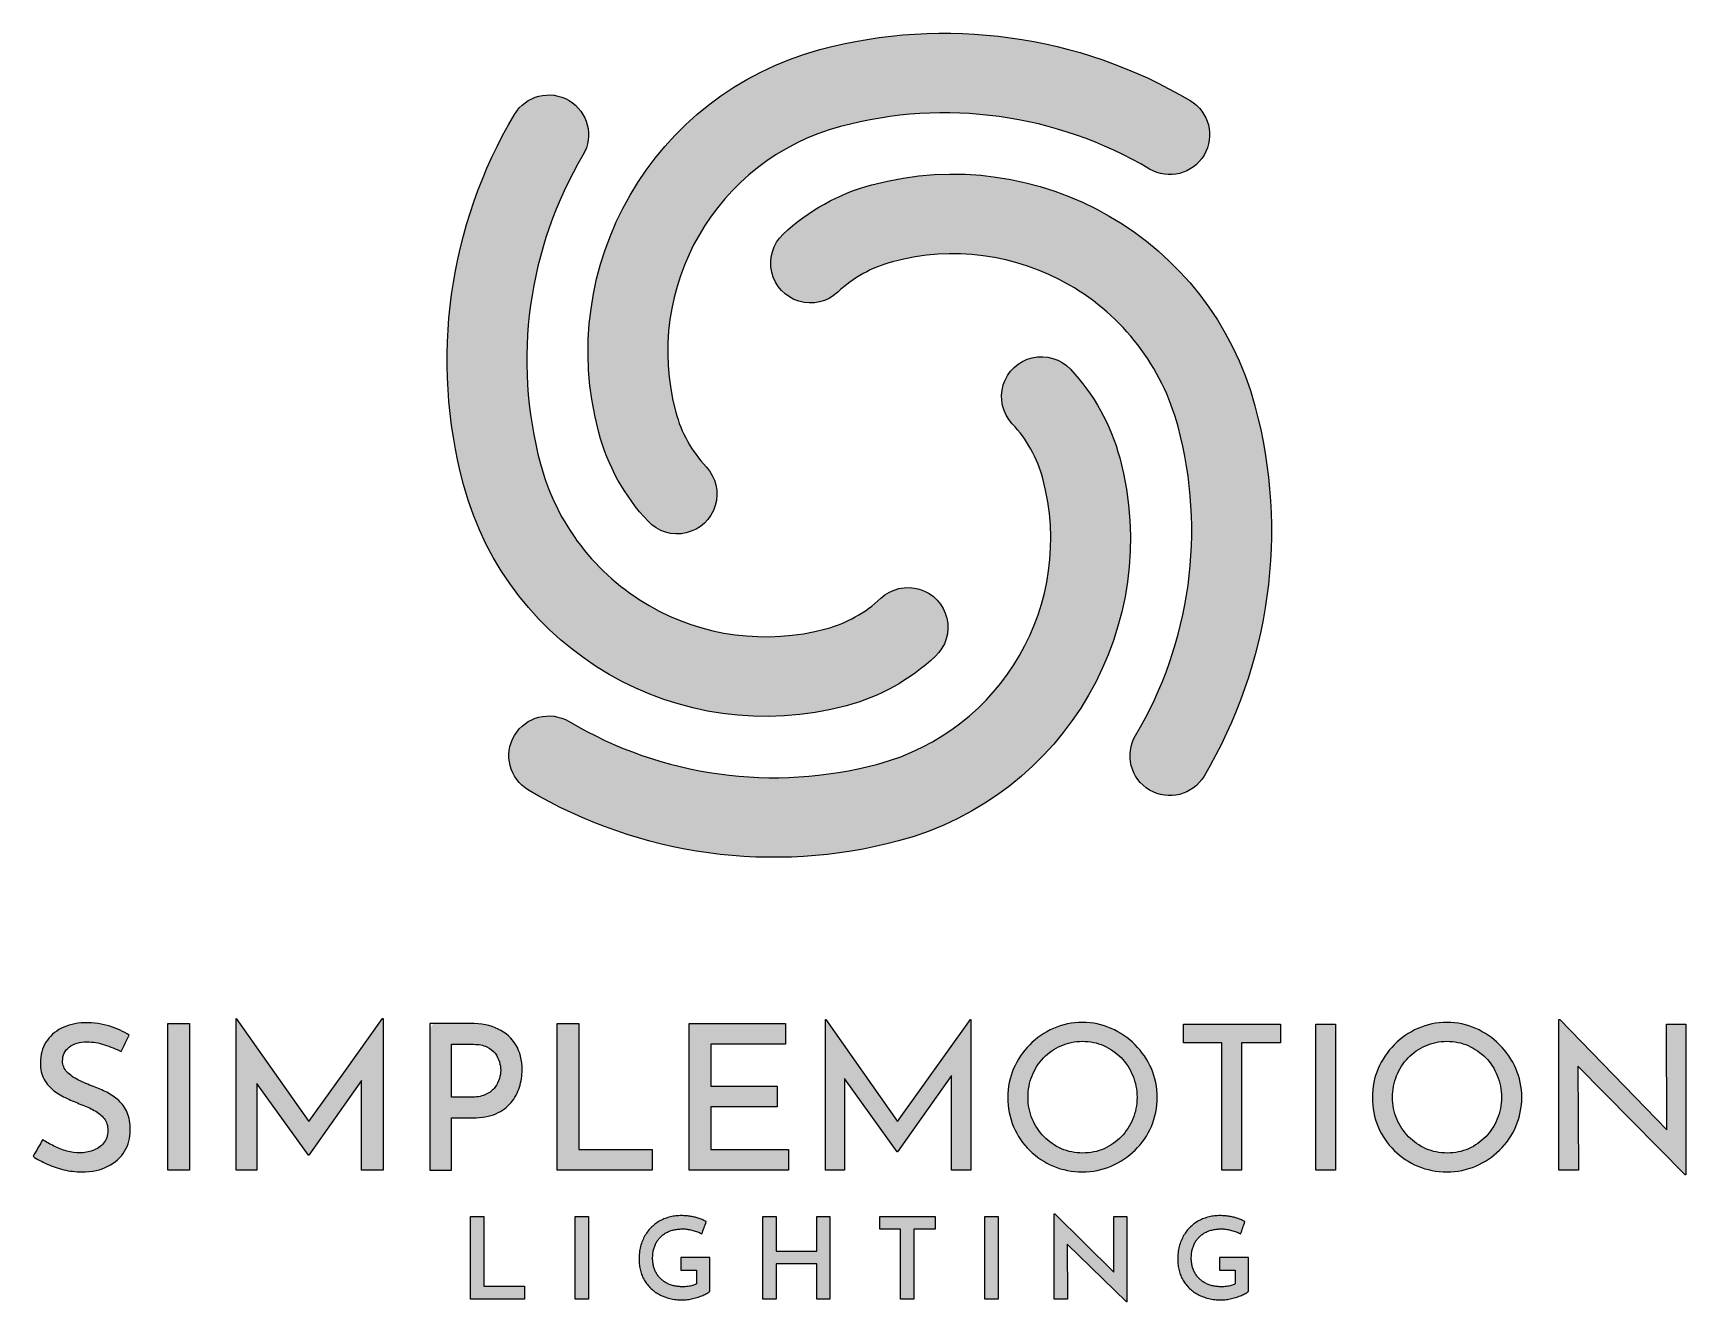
# Model space of a CAD drawing. Extents: x 19 to 206, y 19 to 162.
import ezdxf

# ---------------------------------------------------------------- set-up
doc = ezdxf.new("R2010")
doc.units = 0
doc.layers.add('fill-base', color=250, linetype='CONTINUOUS')
doc.layers.add('logo-outline', color=7, linetype='CONTINUOUS')
doc.layers.add('fill-hero', color=7, linetype='CONTINUOUS', true_color=0x999999)

msp = doc.modelspace()

# ---------------------------------------------------------------- hatches: boundary and pattern name
at = {"layer": 'fill-base', "linetype": 'Continuous'}
h = msp.add_hatch(color=256, dxfattribs=at)
h.dxf.hatch_style = 1
edge = h.paths.add_edge_path()
edge.add_arc((105.5554475921821, 123.2268573076362), 23.59218832498521, 194.9999999999996, 223.1730355562345, ccw=False)
edge.add_arc((116.949599593071, 126.279911134712), 35.38828248747749, 105.00000000000011, 195.0000000000001, ccw=False)
edge.add_arc((121.8895444547625, 107.8437859242905), 54.47476377688475, 59.33331208667232, 105, ccw=False)
edge.add_arc((147.3759075015805, 150.8246180505037), 4.505707035577944, -120.66668791332722, 59.33331208667238, ccw=False)
edge.add_arc((121.8895444547625, 107.8437859242905), 45.46334970572889, 59.33331208667227, 104.9999999999999)
edge.add_arc((116.949599593071, 126.279911134712), 26.37686841632172, 105, 194.9999999999999)
edge.add_arc((105.5554475921819, 123.2268573076363), 14.58077425382939, 195.0000000000001, 223.173035556235)
edge.add_arc((91.63585415667278, 110.1678111479421), 4.50570703557793, -136.82696444376552, 43.17303555623562, ccw=False)
h = msp.add_hatch(color=256, dxfattribs=at)
h.dxf.hatch_style = 1
edge = h.paths.add_edge_path()
edge.add_arc((119.7781467587131, 122.373166893659), 23.59218832498518, 105.00000000000031, 133.1730355562353, ccw=False)
edge.add_arc((122.8312005857887, 110.9790148927698), 35.38828248747757, 14.999999999999886, 104.99999999999989, ccw=False)
edge.add_arc((104.3950753753673, 106.0390700310784), 54.47476377688461, -30.666687913327678, 15, ccw=False)
edge.add_arc((147.3759075015805, 80.55270698426037), 4.505707035577895, 149.3333120866723, 329.333312086672, ccw=False)
edge.add_arc((104.3950753753674, 106.0390700310784), 45.46334970572882, 329.3333120866723, 375)
edge.add_arc((122.8312005857887, 110.9790148927698), 26.37686841632177, 15.0000000000001, 105.0000000000001)
edge.add_arc((119.7781467587128, 122.3731668936591), 14.58077425382918, 104.9999999999997, 133.1730355562347)
edge.add_arc((106.7191005990188, 136.2927603291681), 4.505707035577869, 133.1730355562345, 313.17303555623585, ccw=False)
h = msp.add_hatch(color=256, dxfattribs=at)
h.dxf.hatch_style = 1
edge = h.paths.add_edge_path()
edge.add_arc((118.9244563447358, 108.150467727128), 23.59218832498501, 14.999999999999886, 43.17303555623488, ccw=False)
edge.add_arc((107.5303043438466, 105.0974139000523), 35.38828248747752, -75.00000000000023, 14.999999999999886, ccw=False)
edge.add_arc((102.590359482155, 123.5335391104736), 54.47476377688458, 239.33331208667238, 285.00000000000006, ccw=False)
edge.add_arc((77.1039964353371, 80.55270698426047), 4.505707035577944, 59.33331208667278, 239.33331208667238, ccw=False)
edge.add_arc((102.5903594821552, 123.5335391104736), 45.46334970572881, 239.3333120866722, 284.9999999999999)
edge.add_arc((107.5303043438466, 105.0974139000523), 26.37686841632175, 284.9999999999999, 374.9999999999998)
edge.add_arc((118.9244563447358, 108.150467727128), 14.58077425382928, 14.99999999999978, 43.17303555623477)
edge.add_arc((132.8440497802449, 121.2095138868221), 4.505707035577879, 43.17303555623448, 223.1730355562354, ccw=False)
h = msp.add_hatch(color=256, dxfattribs=at)
h.dxf.hatch_style = 1
h.paths.add_polyline_path([(53.918308, 44.667491), (58.31030800000001, 50.809616), (58.356058, 50.809616), (58.356058, 33.653366), (55.93130800000003, 33.653366), (55.93130800000003, 43.81162999999999), (49.96130800000002, 35.368616), (49.91555800000001, 35.368616), (44.08281200000003, 43.46693499999999), (44.08280799999999, 33.653366), (41.72555800000001, 33.653366), (41.72555800000001, 50.809616), (41.74880800000004, 50.809616), (49.97468200000002, 39.1524)])
h = msp.add_hatch(color=256, dxfattribs=at)
h.dxf.hatch_style = 1
edge = h.paths.add_edge_path()
edge.add_spline(control_points=[(24.88955800000002, 48.178616), (24.03530800000004, 48.178616), (23.35730800000004, 47.98436599999999), (22.85405800000002, 47.595116), (22.35080800000001, 47.20586599999999), (22.09955800000001, 46.676366), (22.09955800000001, 46.005116), (22.09955800000001, 45.53186599999999), (22.26680800000002, 45.120116), (22.60280800000002, 44.76986599999999), (22.93805800000002, 44.41886599999999), (23.37230800000001, 44.11361599999999), (23.90630800000001, 43.854866), (24.43955800000002, 43.595366), (25.00430800000002, 43.35161599999999), (25.59905800000002, 43.122866), (26.10230800000004, 42.93986599999999), (26.60105800000001, 42.72236599999999), (27.09755800000004, 42.47111599999999), (27.59330800000002, 42.219866), (28.04330800000001, 41.910866), (28.44680800000002, 41.544866), (28.85105800000001, 41.179616), (29.171308, 40.725116), (29.40755800000004, 40.183616), (29.64380800000002, 39.642116), (29.762308, 38.982866), (29.762308, 38.205116), (29.762308, 37.320116), (29.54480800000004, 36.51986599999999), (29.11055800000002, 35.803616), (28.67555800000001, 35.08661599999999), (28.05005800000002, 34.51811599999999), (27.23480800000004, 34.099616), (26.41880800000002, 33.679616), (25.43105800000003, 33.470366), (24.27230800000002, 33.470366), (23.570308, 33.470366), (22.88855800000004, 33.54986599999999), (22.22480800000004, 33.71036599999999), (21.56180800000002, 33.87086599999999), (20.93630800000001, 34.083866), (20.34905799999999, 34.350866), (19.76180800000002, 34.617116), (19.23155800000002, 34.91111599999999), (18.75905800000002, 35.23136599999999), (19.12505800000001, 35.864116), (19.49105800000002, 36.496866), (19.85705800000003, 37.129616), (20.22305800000002, 36.870116), (20.642308, 36.62261599999999), (21.11555800000004, 36.386366), (21.588058, 36.150116), (22.08005800000002, 35.96336599999999), (22.59080800000002, 35.826116), (23.101558, 35.688866), (23.58605800000002, 35.620616), (24.043558, 35.620616), (24.54680800000001, 35.620616), (25.04255800000002, 35.708366), (25.53005800000001, 35.883866), (26.01755800000002, 36.058616), (26.42180800000001, 36.333866), (26.74280800000001, 36.70736599999999), (27.06305800000001, 37.080866), (27.22355800000001, 37.572866), (27.22355800000001, 38.18336599999999), (27.22355800000001, 38.701616), (27.082558, 39.139616), (26.80055800000001, 39.49886599999999), (26.51855800000004, 39.857366), (26.14430800000001, 40.165616), (25.67930800000004, 40.42436599999999), (25.21355800000002, 40.68386599999999), (24.71480800000001, 40.912616), (24.18080800000002, 41.111366), (23.66255800000004, 41.309366), (23.13605800000004, 41.53061599999999), (22.60280800000002, 41.774366), (22.068808, 42.01811599999999), (21.57305800000002, 42.312116), (21.11630800000002, 42.654866), (20.658808, 42.998366), (20.28830800000001, 43.42436599999999), (20.00705800000001, 43.935866), (19.72505800000004, 44.44661599999999), (19.58405800000002, 45.075866), (19.58405800000002, 45.822866), (19.58405800000002, 46.707116), (19.79330800000004, 47.481116), (20.21255800000002, 48.14486600000001), (20.63180800000002, 48.807866), (21.21530800000004, 49.330616), (21.96230800000003, 49.711616), (22.709308, 50.092616), (23.57105800000004, 50.306366), (24.54680800000001, 50.352116), (25.65980800000001, 50.352116), (26.62805800000006, 50.21486599999999), (27.45230800000001, 49.940366), (28.27580800000002, 49.66586599999999), (29.00780799999999, 49.338116), (29.64830800000004, 48.956366), (29.33555800000004, 48.33111599999999), (29.02280799999998, 47.70586599999999), (28.71005799999999, 47.08061599999998), (28.130308, 47.38586600000001), (27.50555799999999, 47.644616), (26.834308, 47.858366), (26.16305800000002, 48.07211599999999), (25.51505800000002, 48.178616), (24.88955800000002, 48.178616)], knot_values=[0, 0, 0, 0, 1, 1, 1, 2, 2, 2, 3, 3, 3, 4, 4, 4, 5, 5, 5, 6, 6, 6, 7, 7, 7, 8, 8, 8, 9, 9, 9, 10, 10, 10, 11, 11, 11, 12, 12, 12, 13, 13, 13, 14, 14, 14, 15, 15, 15, 16, 16, 16, 17, 17, 17, 18, 18, 18, 19, 19, 19, 20, 20, 20, 21, 21, 21, 22, 22, 22, 23, 23, 23, 24, 24, 24, 25, 25, 25, 26, 26, 26, 27, 27, 27, 28, 28, 28, 29, 29, 29, 30, 30, 30, 31, 31, 31, 32, 32, 32, 33, 33, 33, 34, 34, 34, 35, 35, 35, 36, 36, 36, 37, 37, 37, 37], weights=[1, 1, 1, 1, 1, 1, 1, 1, 1, 1, 1, 1, 1, 1, 1, 1, 1, 1, 1, 1, 1, 1, 1, 1, 1, 1, 1, 1, 1, 1, 1, 1, 1, 1, 1, 1, 1, 1, 1, 1, 1, 1, 1, 1, 1, 1, 1, 1, 1, 1, 1, 1, 1, 1, 1, 1, 1, 1, 1, 1, 1, 1, 1, 1, 1, 1, 1, 1, 1, 1, 1, 1, 1, 1, 1, 1, 1, 1, 1, 1, 1, 1, 1, 1, 1, 1, 1, 1, 1, 1, 1, 1, 1, 1, 1, 1, 1, 1, 1, 1, 1, 1, 1, 1, 1, 1, 1, 1, 1, 1, 1, 1], degree=3, periodic=0)
h = msp.add_hatch(color=256, dxfattribs=at)
h.dxf.hatch_style = 1
h.paths.add_polyline_path([(33.99380800000004, 50.26061599999998), (36.44180800000003, 50.26061599999998), (36.44180800000003, 33.653366), (33.99380800000004, 33.653366)])
h = msp.add_hatch(color=256, dxfattribs=at)
h.dxf.hatch_style = 1
edge = h.paths.add_edge_path()
edge.add_spline(control_points=[(71.38280800000001, 49.631366), (72.259558, 49.211366), (72.93005800000002, 48.61361600000001), (73.39580800000003, 47.835866), (73.860808, 47.058116), (74.09330800000002, 46.11236599999999), (74.09330800000002, 44.99936599999999), (74.09330800000002, 44.34311599999999), (73.99430800000003, 43.695866), (73.79630799999998, 43.05536599999999), (73.59830800000002, 42.414866), (73.28180799999998, 41.831366), (72.84680799999998, 41.305616), (72.41180799999998, 40.779866), (71.83655800000001, 40.359866), (71.11955800000003, 40.047116), (70.40255800000003, 39.73436599999999), (69.53330800000002, 39.578366), (68.51180800000002, 39.578366), (67.70355800000003, 39.578366), (66.89530799999999, 39.578366), (66.087058, 39.578366), (66.087058, 37.603616), (66.087058, 35.628866), (66.087058, 33.654116), (65.27105800000002, 33.654116), (64.45505800000005, 33.654116), (63.63905800000001, 33.654116), (63.63905800000001, 39.189616), (63.63905800000001, 44.725116), (63.63905800000001, 50.26061599999998), (65.16430800000005, 50.26061599999998), (66.68955800000002, 50.26061599999998), (68.21480800000005, 50.26061599999998), (69.450058, 50.26061599999998), (70.50605800000004, 50.050616), (71.38280800000001, 49.631366)], knot_values=[0, 0, 0, 0, 1, 1, 1, 2, 2, 2, 3, 3, 3, 4, 4, 4, 5, 5, 5, 6, 6, 6, 7, 7, 7, 8, 8, 8, 9, 9, 9, 10, 10, 10, 11, 11, 11, 12, 12, 12, 12], weights=[1, 1, 1, 1, 1, 1, 1, 1, 1, 1, 1, 1, 1, 1, 1, 1, 1, 1, 1, 1, 1, 1, 1, 1, 1, 1, 1, 1, 1, 1, 1, 1, 1, 1, 1, 1, 1], degree=3, periodic=0)
edge = h.paths.add_edge_path(flags=16)
edge.add_spline(control_points=[(70.04405800000005, 42.243116), (70.45580800000002, 42.448616), (70.77980800000005, 42.711866), (71.01605800000003, 43.032116), (71.25230800000003, 43.352366), (71.42030800000002, 43.68386599999999), (71.51930800000002, 44.027366), (71.618308, 44.37086599999999), (71.66780800000002, 44.679866), (71.66780800000002, 44.953616), (71.66780800000002, 45.258866), (71.618308, 45.582866), (71.51930800000002, 45.925616), (71.42030800000002, 46.268366), (71.25605800000004, 46.588616), (71.02730800000005, 46.886366), (70.798558, 47.183366), (70.485808, 47.42786599999999), (70.08980800000005, 47.61836599999999), (69.693058, 47.80886599999999), (69.19805800000005, 47.90411599999999), (68.60330800000001, 47.90411599999999), (67.76455800000001, 47.90411599999999), (66.925808, 47.90411599999999), (66.087058, 47.90411599999999), (66.087058, 45.91411599999999), (66.087058, 43.92411600000001), (66.087058, 41.934116), (66.89530800000004, 41.934116), (67.70355800000003, 41.934116), (68.51180800000007, 41.934116), (69.12155799999998, 41.934116), (69.63305800000005, 42.036866), (70.04405800000005, 42.243116)], knot_values=[0, 0, 0, 0, 1, 1, 1, 2, 2, 2, 3, 3, 3, 4, 4, 4, 5, 5, 5, 6, 6, 6, 7, 7, 7, 8, 8, 8, 9, 9, 9, 10, 10, 10, 11, 11, 11, 11], weights=[1, 1, 1, 1, 1, 1, 1, 1, 1, 1, 1, 1, 1, 1, 1, 1, 1, 1, 1, 1, 1, 1, 1, 1, 1, 1, 1, 1, 1, 1, 1, 1, 1, 1], degree=3, periodic=0)
h = msp.add_hatch(color=256, dxfattribs=at)
h.dxf.hatch_style = 1
h.paths.add_polyline_path([(78.05105799999998, 50.26061599999998), (80.49905800000003, 50.26061599999998), (80.49905800000003, 36.009866), (88.80230800000002, 36.009866), (88.80230800000002, 33.653366), (78.05105799999998, 33.653366)])
h = msp.add_hatch(color=256, dxfattribs=at)
h.dxf.hatch_style = 1
h.paths.add_polyline_path([(92.98880799999999, 50.26061599999998), (103.899058, 50.26061599999998), (103.899058, 47.90411599999999), (95.43455800000001, 47.90411599999999), (95.43455800000001, 43.169366), (102.960808, 43.169366), (102.960808, 40.813616), (95.43455800000001, 40.813616), (95.43455800000001, 36.009866), (104.219308, 36.009866), (104.219308, 33.653366), (92.98805800000001, 33.653366), (92.98805800000001, 50.26061599999998)])
at = {"layer": 'fill-hero', "linetype": 'Continuous'}
h = msp.add_hatch(color=256, dxfattribs=at)
h.dxf.hatch_style = 1
edge = h.paths.add_edge_path()
edge.add_arc((104.7017571782046, 109.0041581411054), 23.59218832498533, 284.99999999999983, 313.17303555623477, ccw=False)
edge.add_arc((101.6487033511289, 120.3983101419943), 35.38828248747747, 194.9999999999999, 284.99999999999994, ccw=False)
edge.add_arc((120.0848285615504, 125.3382550036858), 54.47476377688468, 149.3333120866724, 195, ccw=False)
edge.add_arc((77.10399643533718, 150.8246180505038), 4.505707035577911, -30.666687913327223, 149.3333120866717, ccw=False)
edge.add_arc((120.0848285615504, 125.3382550036857), 45.46334970572886, 149.3333120866723, 194.9999999999999)
edge.add_arc((101.6487033511289, 120.3983101419943), 26.37686841632172, 195.0000000000001, 285.0000000000001)
edge.add_arc((104.7017571782047, 109.0041581411051), 14.5807742538292, 284.9999999999999, 313.1730355562349)
edge.add_arc((117.7608033378988, 95.08456470559608), 4.505707035577909, -46.82696444376501, 133.1730355562358, ccw=False)
h = msp.add_hatch(color=256, dxfattribs=at)
h.dxf.hatch_style = 1
h.paths.add_polyline_path([(108.416308, 33.653366), (108.416308, 50.71811599999999), (108.439558, 50.71811599999999), (116.578468, 39.16524), (124.818058, 50.71811599999999), (124.863808, 50.71811599999999), (124.863808, 33.653366), (122.667808, 33.653366), (122.667808, 44.369256), (116.560558, 35.734616), (116.514808, 35.734616), (110.567308, 44.022958), (110.567308, 33.653366)])
h = msp.add_hatch(color=256, dxfattribs=at)
h.dxf.hatch_style = 1
h.paths.add_polyline_path([(205.704058, 33.127616), (193.55963, 45.445841), (193.603558, 33.654116), (191.384308, 33.654116), (191.384308, 50.694866), (191.498308, 50.694866), (203.6212100000001, 38.221923), (203.577058, 50.191616), (205.773058, 50.191616), (205.773058, 33.127616)])
h = msp.add_hatch(color=256, dxfattribs=at)
h.dxf.hatch_style = 1
edge = h.paths.add_edge_path()
edge.add_spline(control_points=[(129.702058, 45.14786599999999), (130.135558, 46.161866), (130.742308, 47.06186599999999), (131.520058, 47.847116), (132.297808, 48.632366), (133.193308, 49.250366), (134.208058, 49.69961600000001), (135.222058, 50.14961599999999), (136.316308, 50.374616), (137.490808, 50.374616), (138.649558, 50.374616), (139.736308, 50.14961599999999), (140.750308, 49.69961600000001), (141.765058, 49.249616), (142.664308, 48.632366), (143.450308, 47.847116), (144.235558, 47.06186599999999), (144.849058, 46.161866), (145.291558, 45.14786599999999), (145.734058, 44.133116), (145.955308, 43.054616), (145.955308, 41.911616), (145.955308, 40.737116), (145.734058, 39.639116), (145.291558, 38.617616), (144.849058, 37.595366), (144.235558, 36.69836599999999), (143.450308, 35.929616), (142.664308, 35.15936599999999), (141.765058, 34.55711599999999), (140.750308, 34.122116), (139.736308, 33.687866), (138.649558, 33.470366), (137.490808, 33.470366), (136.316308, 33.470366), (135.222058, 33.684116), (134.208058, 34.110866), (133.193308, 34.538366), (132.297808, 35.133116), (131.520058, 35.895116), (130.742308, 36.65861599999999), (130.135558, 37.550366), (129.702058, 38.571866), (129.267058, 39.593366), (129.049558, 40.706366), (129.049558, 41.911616), (129.049558, 43.05536599999999), (129.267058, 44.133866), (129.702058, 45.14786599999999)], knot_values=[0, 0, 0, 0, 1, 1, 1, 2, 2, 2, 3, 3, 3, 4, 4, 4, 5, 5, 5, 6, 6, 6, 7, 7, 7, 8, 8, 8, 9, 9, 9, 10, 10, 10, 11, 11, 11, 12, 12, 12, 13, 13, 13, 14, 14, 14, 15, 15, 15, 16, 16, 16, 16], degree=3, periodic=0)
edge = h.paths.add_edge_path(flags=16)
edge.add_spline(control_points=[(131.817058, 39.452366), (132.138058, 38.696366), (132.579808, 38.030366), (133.144558, 37.449866), (133.708558, 36.87086599999999), (134.364808, 36.41711599999999), (135.111808, 36.089366), (135.858808, 35.761616), (136.667308, 35.59736599999999), (137.535808, 35.59736599999999), (138.390058, 35.59736599999999), (139.190308, 35.761616), (139.938058, 36.089366), (140.685058, 36.417866), (141.333058, 36.87086599999999), (141.882058, 37.449866), (142.431058, 38.029616), (142.866808, 38.696366), (143.185558, 39.452366), (143.506558, 40.206866), (143.666308, 41.026616), (143.666308, 41.910866), (143.666308, 42.78011599999999), (143.506558, 43.599116), (143.185558, 44.369366), (142.866058, 45.139616), (142.422808, 45.813866), (141.858808, 46.39361599999999), (141.294058, 46.973366), (140.638558, 47.42636599999999), (139.891558, 47.754866), (139.143808, 48.08261599999999), (138.344308, 48.246866), (137.490058, 48.246866), (136.620808, 48.246866), (135.812308, 48.078866), (135.065308, 47.743616), (134.318308, 47.407616), (133.662808, 46.95011599999999), (133.098808, 46.371116), (132.533308, 45.791366), (132.099808, 45.116366), (131.794558, 44.34686599999999), (131.489308, 43.577366), (131.336308, 42.757616), (131.336308, 41.888366), (131.336308, 41.018366), (131.496808, 40.206866), (131.817058, 39.452366)], knot_values=[0, 0, 0, 0, 1, 1, 1, 2, 2, 2, 3, 3, 3, 4, 4, 4, 5, 5, 5, 6, 6, 6, 7, 7, 7, 8, 8, 8, 9, 9, 9, 10, 10, 10, 11, 11, 11, 12, 12, 12, 13, 13, 13, 14, 14, 14, 15, 15, 15, 16, 16, 16, 16], degree=3, periodic=0)
h = msp.add_hatch(color=256, dxfattribs=at)
h.dxf.hatch_style = 1
h.paths.add_polyline_path([(148.928308, 50.191616), (159.907558, 50.191616), (159.907558, 48.06461599999999), (155.470558, 48.06461599999999), (155.470558, 33.653366), (153.251308, 33.653366), (153.251308, 48.06461599999999), (148.928308, 48.06461599999999)])
h = msp.add_hatch(color=256, dxfattribs=at)
h.dxf.hatch_style = 1
h.paths.add_polyline_path([(163.888558, 50.191616), (166.107808, 50.191616), (166.107808, 33.653366), (163.888558, 33.653366)])
h = msp.add_hatch(color=256, dxfattribs=at)
h.dxf.hatch_style = 1
edge = h.paths.add_edge_path()
edge.add_spline(control_points=[(170.946058, 45.14786599999999), (171.379558, 46.161866), (171.986308, 47.06186599999999), (172.764058, 47.847116), (173.5418079999999, 48.632366), (174.438058, 49.250366), (175.452058, 49.69961600000001), (176.4660579999999, 50.148866), (177.560308, 50.374616), (178.734808, 50.374616), (179.893558, 50.374616), (180.980308, 50.14961599999999), (181.994308, 49.69961600000001), (183.008308, 49.249616), (183.909058, 48.632366), (184.694308, 47.847116), (185.479558, 47.06186599999999), (186.093058, 46.161866), (186.535558, 45.14786599999999), (186.978058, 44.133116), (187.199308, 43.054616), (187.199308, 41.911616), (187.199308, 40.737116), (186.978058, 39.639116), (186.535558, 38.617616), (186.093058, 37.595366), (185.479558, 36.69836599999999), (184.694308, 35.929616), (183.909058, 35.15936599999999), (183.008308, 34.55711599999999), (181.994308, 34.122116), (180.980308, 33.687866), (179.893558, 33.470366), (178.734808, 33.470366), (177.560308, 33.470366), (176.4660579999999, 33.684116), (175.452058, 34.110866), (174.438058, 34.538366), (173.5418079999999, 35.133116), (172.764058, 35.895116), (171.986308, 36.65861599999999), (171.379558, 37.550366), (170.946058, 38.571866), (170.511058, 39.593366), (170.294308, 40.706366), (170.294308, 41.911616), (170.294308, 43.05536599999999), (170.511058, 44.133866), (170.946058, 45.14786599999999)], knot_values=[0, 0, 0, 0, 1, 1, 1, 2, 2, 2, 3, 3, 3, 4, 4, 4, 5, 5, 5, 6, 6, 6, 7, 7, 7, 8, 8, 8, 9, 9, 9, 10, 10, 10, 11, 11, 11, 12, 12, 12, 13, 13, 13, 14, 14, 14, 15, 15, 15, 16, 16, 16, 16], degree=3, periodic=0)
edge = h.paths.add_edge_path(flags=16)
edge.add_spline(control_points=[(173.061808, 39.452366), (173.382808, 38.696366), (173.825308, 38.030366), (174.389308, 37.449866), (174.953308, 36.87086599999999), (175.609558, 36.41711599999999), (176.356558, 36.089366), (177.103558, 35.761616), (177.912058, 35.59736599999999), (178.780558, 35.59736599999999), (179.634808, 35.59736599999999), (180.435808, 35.761616), (181.182808, 36.089366), (181.929808, 36.41711599999999), (182.577058, 36.87086599999999), (183.126808, 37.449866), (183.675808, 38.029616), (184.111558, 38.696366), (184.430308, 39.452366), (184.751308, 40.206866), (184.911058, 41.026616), (184.911058, 41.910866), (184.911058, 42.78011599999999), (184.751308, 43.599116), (184.430308, 44.369366), (184.110808, 45.139616), (183.668308, 45.813866), (183.104308, 46.39361599999999), (182.538808, 46.973366), (181.884058, 47.42636599999999), (181.1370580000001, 47.754866), (180.388558, 48.08261599999999), (179.589058, 48.246866), (178.734808, 48.246866), (177.864808, 48.246866), (177.057808, 48.078866), (176.310808, 47.743616), (175.562308, 47.407616), (174.907558, 46.95011599999999), (174.343558, 46.371116), (173.778058, 45.791366), (173.344558, 45.116366), (173.040058, 44.34686599999999), (172.733308, 43.577366), (172.581058, 42.757616), (172.581058, 41.888366), (172.581058, 41.018366), (172.742308, 40.206866), (173.061808, 39.452366)], knot_values=[0, 0, 0, 0, 1, 1, 1, 2, 2, 2, 3, 3, 3, 4, 4, 4, 5, 5, 5, 6, 6, 6, 7, 7, 7, 8, 8, 8, 9, 9, 9, 10, 10, 10, 11, 11, 11, 12, 12, 12, 13, 13, 13, 14, 14, 14, 15, 15, 15, 16, 16, 16, 16], degree=3, periodic=0)
h = msp.add_hatch(color=256, dxfattribs=at)
h.dxf.hatch_style = 1
h.paths.add_polyline_path([(68.261044, 28.41492800000001), (69.76077099999999, 28.41492800000001), (69.76077099999999, 20.518924), (74.34968000000002, 20.518924), (74.34968000000002, 19.083288), (68.261044, 19.083288)])
h = msp.add_hatch(color=256, dxfattribs=at)
h.dxf.hatch_style = 1
h.paths.add_polyline_path([(80.08649100000002, 28.41492800000001), (81.58621399999998, 28.41492800000001), (81.58621399999998, 19.083288), (80.08649100000002, 19.083288)])
h = msp.add_hatch(color=256, dxfattribs=at)
h.dxf.hatch_style = 1
edge = h.paths.add_edge_path()
edge.add_spline(control_points=[(93.10403000000001, 19.07047), (93.003576563962, 19.05258470817579), (92.80724683040116, 19.0176290638793), (92.51598958367508, 18.98767556445932), (92.08256167427584, 18.9735068039124), (91.51680197507704, 19.00622008015782), (90.83007384531031, 19.11397288667093), (90.403115231067, 19.25692335766797), (90.194306, 19.326835), (90.00216976984366, 19.40851873665217), (89.62511654630707, 19.56881706347034), (89.1054757068891, 19.88666967255916), (88.80478420921904, 20.14678336676984), (88.656123, 20.275383), (88.52018056260886, 20.41646794172166), (88.2488865358807, 20.69802462618987), (87.92006928852786, 21.18897596270127), (87.65525958438627, 21.72146721043394), (87.46257194301037, 22.29496233748243), (87.3467753308663, 22.90291466668013), (87.30977530015683, 23.57980200450096), (87.35038540218098, 24.29294355121117), (87.4693537478681, 25.01591483718021), (87.62978797248627, 25.45765292752592), (87.707575, 25.671831), (87.79811587404875, 25.87110040016373), (87.97533286806014, 26.26113334900027), (88.32811654433432, 26.79109684334657), (88.6163177838608, 27.08867395517028), (88.758663, 27.23565), (88.91040170378615, 27.37057102353733), (89.21200567908743, 27.63874727676223), (89.72674762495012, 27.96343413607031), (90.09786837523586, 28.11898698487351), (90.284029, 28.19701500000001), (90.479723056808, 28.26137708319058), (90.87205510531828, 28.39041170159661), (91.48887964391577, 28.49391277887114), (92.08979168233057, 28.52679671532884), (92.65888329974449, 28.50326111454803), (93.18304418077575, 28.44325874413521), (93.51718186311216, 28.36401358389976), (93.680848, 28.325198), (93.83586726123673, 28.28106826028717), (94.133611959817, 28.19630849595596), (94.55129450910341, 28.03589328061921), (94.80333832083441, 27.90221817604349), (94.924214, 27.83811), (94.76184866666664, 27.37665466666667), (94.59948333333332, 26.91519933333334), (94.43711799999996, 26.453744), (94.37822476152391, 26.48551538204872), (94.25247804538277, 26.55335248972473), (94.04181510302256, 26.64176826982306), (93.88957557242395, 26.69484563561258), (93.809031, 26.722927), (93.72341205624716, 26.75285757991255), (93.55263587268, 26.81255733776256), (93.29136054427154, 26.8845924637409), (93.03082987481736, 26.94247209819325), (92.77744750903585, 26.98495181899474), (92.53778080927792, 27.01167319314733), (92.20990097110587, 27.02325497046413), (91.79935014775141, 27.00076381738603), (91.31174656652924, 26.92951235450872), (91.00848821278008, 26.83367344986305), (90.860846, 26.787014), (90.72603384677716, 26.73450271931526), (90.46058721614423, 26.63110742301031), (90.09841895802143, 26.40846108348892), (89.77635310499005, 26.14076024199565), (89.49874575456234, 25.82576525018602), (89.26343363153029, 25.46803538982677), (89.14977730895335, 25.20382771930559), (89.09194000000002, 25.069378), (89.04527436662725, 24.92699804462494), (88.94909032216583, 24.63353411906706), (88.8777109478249, 24.15846619163187), (88.85246581175026, 23.67453869038948), (88.87843298819107, 23.20149814666585), (88.9559378777001, 22.76026314590567), (89.05568855961101, 22.4865635421501), (89.10475799999998, 22.351925), (89.16536986486801, 22.22510978843752), (89.28519023519974, 21.97441554488972), (89.52475835028365, 21.63468905608134), (89.80363478139365, 21.33145449895372), (90.12552989234251, 21.06964884869123), (90.48726491645664, 20.84783135745287), (90.75179191299995, 20.7403070839867), (90.886481, 20.685559), (91.02993838353541, 20.64160530560567), (91.32245641177893, 20.55198114195935), (91.78809509622214, 20.48334415119317), (92.20325126726893, 20.46293362892771), (92.55717538325923, 20.47315320269551), (92.83967972053692, 20.49893490720345), (93.1136285819608, 20.54037417881711), (93.3723377066021, 20.60011640447825), (93.61000370154808, 20.67926470500975), (93.75282868771737, 20.75264528010772), (93.821848, 20.788106), (93.821848, 21.30510633333333), (93.821848, 21.82210666666667), (93.821848, 22.339107), (93.23648533333332, 22.339107), (92.65112266666668, 22.339107), (92.06576, 22.339107), (92.06576, 22.81765233333334), (92.06576, 23.29619766666667), (92.06576, 23.77474300000001), (93.151033, 23.774743), (94.236306, 23.774743), (95.321579, 23.774743), (95.321579, 22.49719733333333), (95.321579, 21.21965166666667), (95.321579, 19.94210599999999), (95.27606554886532, 19.90139163473089), (95.17746753359086, 19.81319011389224), (94.99439929506063, 19.70005179920609), (94.77874054114812, 19.59197189758724), (94.53844764428688, 19.48352640928932), (94.27729424437351, 19.38152195815895), (93.99907862362556, 19.28531323936653), (93.7079839776032, 19.19898852282401), (93.40862358848288, 19.12558932726003), (93.20583968402576, 19.08889350431605), (93.10403000000001, 19.07047)], knot_values=[0, 0, 0, 0, 0.3060254537518148, 0.5981069256325277, 0.8774359103458927, 1.606239148517215, 2.295327799558569, 2.954912847500821, 2.954912847500821, 2.954912847500821, 3.580810038037746, 4.183190060509438, 4.772220992848314, 4.772220992848314, 4.772220992848314, 5.359026703231229, 5.943281973745749, 6.536276866898298, 7.138895214002003, 7.752294513344608, 8.387244074869775, 9.167476913084117, 9.892444856678864, 10.57478017294792, 10.57478017294792, 10.57478017294792, 11.23086136826829, 11.85893761546921, 12.47189584018604, 12.47189584018604, 12.47189584018604, 13.08042389394198, 13.68143879472315, 14.28635463323956, 14.28635463323956, 14.28635463323956, 14.90364406976103, 15.52391101642513, 16.15585589750021, 16.70602781319384, 17.23122605844033, 17.7354578214224, 17.7354578214224, 17.7354578214224, 18.21892226697864, 18.66404549799898, 19.07424096094928, 19.07424096094928, 19.07424096094928, 20.07424096094929, 20.07424096094929, 20.07424096094929, 20.27489969737758, 20.50268024912202, 20.75857672516262, 20.75857672516262, 20.75857672516262, 21.03061251505799, 21.30118133993256, 21.57106001241336, 21.83095754945826, 22.07160017987315, 22.29394847415939, 22.81442625417021, 23.30333153050092, 23.76718480682437, 23.76718480682437, 23.76718480682437, 24.20049119048379, 24.62036990048584, 25.03595728615101, 25.45265004315069, 25.8757367367467, 26.31412133409131, 26.31412133409131, 26.31412133409131, 26.76293543356792, 27.23918657330409, 27.74971068651423, 28.21480161690312, 28.6581164131969, 29.0873325949049, 29.0873325949049, 29.0873325949049, 29.50837426303884, 29.91966746384089, 30.32886301159404, 30.7408239158908, 31.16070366385323, 31.59627151997327, 31.59627151997327, 31.59627151997327, 32.04584913759339, 32.51298667960966, 33.00352252576671, 33.29134639696922, 33.57450916504616, 33.85409694382236, 34.12183179779545, 34.37046000843334, 34.60296446518633, 34.60296446518633, 34.60296446518633, 35.60296446518633, 35.60296446518633, 35.60296446518633, 36.60296446518633, 36.60296446518633, 36.60296446518633, 37.60296446518633, 37.60296446518633, 37.60296446518633, 38.60296446518633, 38.60296446518633, 38.60296446518633, 39.60296446518633, 39.60296446518633, 39.60296446518633, 39.78587465561322, 39.99921175692005, 40.24571832429097, 40.50963653238585, 40.78972066759166, 41.08654119733986, 41.39252812496424, 41.70031231420078, 42.01064311864178, 42.01064311864178, 42.01064311864178, 42.01064311864178], weights=[1, 1, 1, 1, 1, 1, 1, 1, 1, 1, 1, 1, 1, 1, 1, 1, 1, 1, 1, 1, 1, 1, 1, 1, 1, 1, 1, 1, 1, 1, 1, 1, 1, 1, 1, 1, 1, 1, 1, 1, 1, 1, 1, 1, 1, 1, 1, 1, 1, 1, 1, 1, 1, 1, 1, 1, 1, 1, 1, 1, 1, 1, 1, 1, 1, 1, 1, 1, 1, 1, 1, 1, 1, 1, 1, 1, 1, 1, 1, 1, 1, 1, 1, 1, 1, 1, 1, 1, 1, 1, 1, 1, 1, 1, 1, 1, 1, 1, 1, 1, 1, 1, 1, 1, 1, 1, 1, 1, 1, 1, 1, 1, 1, 1, 1, 1, 1, 1, 1, 1, 1, 1, 1, 1, 1, 1, 1, 1], degree=3, periodic=0)
h = msp.add_hatch(color=256, dxfattribs=at)
h.dxf.hatch_style = 1
h.paths.add_polyline_path([(108.915921, 28.41492800000001), (108.915921, 19.083288), (107.429015, 19.083288), (107.429015, 23.056925), (102.840108, 23.056925), (102.840108, 19.083288), (101.340377, 19.083288), (101.340377, 28.41492800000001), (102.840108, 28.41492800000001), (102.840108, 24.479743), (107.429015, 24.479743), (107.429015, 28.41492800000001)])
h = msp.add_hatch(color=256, dxfattribs=at)
h.dxf.hatch_style = 1
h.paths.add_polyline_path([(114.575837, 28.41492800000001), (120.818285, 28.41492800000001), (120.818285, 26.979292), (118.408466, 26.979292), (118.408466, 19.083288), (116.92156, 19.083288), (116.92156, 26.979292), (114.575837, 26.979292)])
h = msp.add_hatch(color=256, dxfattribs=at)
h.dxf.hatch_style = 1
h.paths.add_polyline_path([(126.465361, 28.41492800000001), (127.965084, 28.41492800000001), (127.965084, 19.083288), (126.465361, 19.083288)])
h = msp.add_hatch(color=256, dxfattribs=at)
h.dxf.hatch_style = 1
h.paths.add_polyline_path([(141.0586097002623, 22.12990547839886), (141.033901, 28.41492800000001), (142.520814, 28.41492800000001), (142.520814, 18.750018), (142.482354, 18.750018), (135.7542650615077, 25.27349248739371), (135.791278, 19.083288), (134.27873, 19.083288), (134.27873, 28.73538), (134.355635, 28.73538)])
h = msp.add_hatch(color=256, dxfattribs=at)
h.dxf.hatch_style = 1
edge = h.paths.add_edge_path()
edge.add_spline(control_points=[(154.051448, 19.07047), (153.9509928906815, 19.05258474242172), (153.7546611058301, 19.01762938209518), (153.463401256717, 18.98767548499349), (153.0299733351165, 18.97350689828547), (152.4642142712387, 19.00622002134644), (151.7774863837165, 19.11397360151427), (151.3505265829131, 19.25692341897026), (151.141716, 19.326835), (150.9495807994899, 19.4085188308518), (150.5725287898123, 19.56881768550764), (150.0528883650341, 19.88667044560206), (149.7521952868315, 20.14678345106052), (149.603533, 20.275383), (149.4675921280828, 20.41646816649859), (149.1963004747542, 20.6980260786977), (148.8674827001682, 21.18897613585553), (148.6026692364036, 21.72146593180722), (148.4099877759125, 22.29496301133321), (148.2941922147009, 22.90291475740589), (148.2571940290204, 23.57980200346083), (148.2978015895026, 24.29294370796501), (148.4167721345011, 25.01591472363888), (148.5772061053163, 25.45765290857328), (148.654993, 25.671831), (148.7455327077373, 25.87110046475249), (148.9227475927038, 26.26113392251359), (149.2755316482051, 26.79109772145839), (149.5637346673227, 27.08867408128144), (149.706081, 27.23565), (149.8578197331792, 27.37057097634621), (150.1594235559515, 27.6387469482), (150.6741647832781, 27.963434408745), (151.0452853411546, 28.1189870395076), (151.231446, 28.19701500000001), (151.4271403944942, 28.26137707014654), (151.8194728149905, 28.39041156208492), (152.4362973079446, 28.49391274572056), (153.0372093479482, 28.52679671445177), (153.6063009682001, 28.50326115261306), (154.1304621807672, 28.44325874410999), (154.4645998631094, 28.36401358389146), (154.628266, 28.325198), (154.7832849471013, 28.28106831688915), (155.0810284293152, 28.1963088357798), (155.4987083696412, 28.03589351214559), (155.750749675316, 27.90221819638001), (155.871624, 27.83811), (155.7092613333334, 27.37665466666667), (155.5468986666667, 26.91519933333334), (155.384536, 26.453744), (155.3256413595022, 26.48551524850781), (155.1998931019658, 26.55335128767624), (154.9892304872658, 26.641768292801), (154.8369919310984, 26.69484567224439), (154.756448, 26.722927), (154.6708294054135, 26.7528576335507), (154.5000533184713, 26.81255770807508), (154.238777815235, 26.8845922269948), (153.9782459486849, 26.94247251281915), (153.7248624582086, 26.98495152685956), (153.4851961419574, 27.01167307523083), (153.1573163069517, 27.02325507870981), (152.7467654982465, 27.00076388645413), (152.2591617390717, 26.92951290152401), (151.9559048646695, 26.83367349551837), (151.808264, 26.787014), (151.6734505215813, 26.73450274188033), (151.4080015936462, 26.63110761154256), (151.0458305702828, 26.40846182434425), (150.7237640065951, 26.14076116634033), (150.4461599905267, 25.82576393810139), (150.2108465895193, 25.46803540750187), (150.0971889813058, 25.20382775318105), (150.039351, 25.069378), (149.9926868596039, 24.9269979776822), (149.8965057999065, 24.63353363204059), (149.8251280120965, 24.15846608793187), (149.799884194, 23.6745386745701), (149.8258503961395, 23.20149840290945), (149.9033519889107, 22.76026354216453), (150.0030999435549, 22.48656359492658), (150.052168, 22.351925), (150.1127803489922, 22.22510988147054), (150.232601529892, 21.97441612828645), (150.472168210198, 21.63468845920851), (150.7510460733721, 21.33145391808328), (151.0729440300617, 21.06964880766343), (151.4346815524478, 20.84783181202482), (151.6992096282621, 20.74030716603277), (151.833899, 20.685559), (151.9773553745003, 20.64160528614812), (152.2698719879806, 20.55198088590361), (152.7355107549256, 20.48334391143592), (153.1506679389662, 20.46293364075099), (153.5045933774763, 20.47315321739263), (153.7870974130547, 20.49893477818363), (154.0610461772214, 20.54037448963073), (154.3197551705192, 20.60011598482117), (154.5574211759663, 20.67926517070798), (154.7002463319394, 20.75264533701969), (154.769266, 20.788106), (154.769266, 21.30510633333333), (154.769266, 21.82210666666667), (154.769266, 22.339107), (154.1839006666667, 22.339107), (153.5985353333334, 22.339107), (153.01317, 22.339107), (153.01317, 22.81765233333334), (153.01317, 23.29619766666667), (153.01317, 23.77474300000001), (154.098443, 23.774743), (155.183716, 23.774743), (156.268989, 23.774743), (156.2689889999999, 22.49719733333333), (156.2689889999999, 21.21965166666667), (156.2689889999999, 19.94210599999999), (156.2234769757857, 19.90139154233485), (156.124881165862, 19.81318902885823), (155.9418123970628, 19.70005079136971), (155.726152441557, 19.59197422773157), (155.4858621285256, 19.48352540608383), (155.2247106487118, 19.38152173056541), (154.9464959030869, 19.28531343651917), (154.655401696742, 19.19898834173703), (154.3560415809542, 19.12558935381004), (154.1532576815092, 19.08889351319032), (154.051448, 19.07047)], knot_values=[0, 0, 0, 0, 0.3060303869699813, 0.598112853593711, 0.8774438370326924, 1.606244079383102, 2.295331744538267, 2.954920618753869, 2.954920618753869, 2.954920618753869, 3.580815078656649, 4.183195101128353, 4.772228354686247, 4.772228354686247, 4.772228354686247, 5.359031375825364, 5.943287209450498, 6.53628299126096, 7.138900062112758, 7.752298985308747, 8.387248486270835, 9.167481269722671, 9.892449390128668, 10.57478470639772, 10.57478470639772, 10.57478470639772, 11.23086458619896, 11.85894083339988, 12.47190107960269, 12.47190107960269, 12.47190107960269, 13.08042913335863, 13.68144318814437, 14.28635902666078, 14.28635902666078, 14.28635902666078, 14.90364942069101, 15.52391636735512, 16.15586025001874, 16.70603316495822, 17.23123141020472, 17.73546317318678, 17.73546317318678, 17.73546317318678, 18.21892666132212, 18.66404709903871, 19.07423899265072, 19.07423899265072, 19.07423899265072, 20.07423899265072, 20.07423899265072, 20.07423899265072, 20.27490127793871, 20.50268091054005, 20.75857550537549, 20.75857550537549, 20.75857550537549, 21.03061034763839, 21.30118013580588, 21.57105880828668, 21.83095930450977, 22.07160193492466, 22.29394623216656, 22.81442800732206, 23.30333328365274, 23.76718271574469, 23.76718271574469, 23.76718271574469, 24.20049278073741, 24.62037405510435, 25.03596144076948, 25.45265220849659, 25.87573944743556, 26.314124889476, 26.314124889476, 26.314124889476, 26.7629378465539, 27.2391886633133, 27.7497127263074, 28.21480359851303, 28.65811784543502, 29.08733276621946, 29.08733276621946, 29.08733276621946, 29.5083748910146, 29.91966752044649, 30.32886374691248, 30.74082697446804, 31.16070928678901, 31.59627805846347, 31.59627805846347, 31.59627805846347, 32.04585278689245, 32.5129893410712, 33.00352918235325, 33.29135305355577, 33.57451582163272, 33.85410261215398, 34.12183843961272, 34.37046570506041, 34.60297106228256, 34.60297106228256, 34.60297106228256, 35.60297106228255, 35.60297106228255, 35.60297106228255, 36.60297106228255, 36.60297106228255, 36.60297106228255, 37.60297106228255, 37.60297106228255, 37.60297106228255, 38.60297106228255, 38.60297106228255, 38.60297106228255, 39.60297106228255, 39.60297106228255, 39.60297106228255, 39.78587820032258, 39.9992153016294, 40.245725428036, 40.50963907601388, 40.78972135008709, 41.08654187983528, 41.39252784861488, 41.70031203785144, 42.01064284229246, 42.01064284229246, 42.01064284229246, 42.01064284229246], weights=[1, 1, 1, 1, 1, 1, 1, 1, 1, 1, 1, 1, 1, 1, 1, 1, 1, 1, 1, 1, 1, 1, 1, 1, 1, 1, 1, 1, 1, 1, 1, 1, 1, 1, 1, 1, 1, 1, 1, 1, 1, 1, 1, 1, 1, 1, 1, 1, 1, 1, 1, 1, 1, 1, 1, 1, 1, 1, 1, 1, 1, 1, 1, 1, 1, 1, 1, 1, 1, 1, 1, 1, 1, 1, 1, 1, 1, 1, 1, 1, 1, 1, 1, 1, 1, 1, 1, 1, 1, 1, 1, 1, 1, 1, 1, 1, 1, 1, 1, 1, 1, 1, 1, 1, 1, 1, 1, 1, 1, 1, 1, 1, 1, 1, 1, 1, 1, 1, 1, 1, 1, 1, 1, 1, 1, 1, 1, 1], degree=3, periodic=0)

# ---------------------------------------------------------------- linework, layer by layer
at = {"layer": 'logo-outline'}
for points in [[(88.34988388673277, 107.0849885329467, -0.1235510247152853), (82.76714359040338, 117.1207496534848, -0.4142135623730951), (107.7904381118438, 160.4623671373797, -0.2019381984217088), (149.6740114238908, 154.70019726563, -0.9999999999999948), (145.0778035792703, 146.9490388353775, 0.2019381984217089), (110.1227636967638, 151.7580095546656, 0.4142135623730951), (91.47150117311743, 119.4530752384048, 0.1235510247152854), (94.92182442661273, 113.2506337629375, -1.000000000000007)], [(120.8436259528942, 91.7985944356561, -0.1235510247152853), (110.8078648323561, 86.21585413932664, -0.4142135623730951), (67.4662473484613, 111.2391486607671, -0.2019381984217088), (73.22841722021097, 153.1227219728141, -0.9999999999999948), (80.97957565046342, 148.5265141281936, 0.2019381984217089), (76.17060493117536, 113.5714742456871, 0.4142135623730951), (108.4755392474362, 94.92021172204076, 0.1235510247152854), (114.6779807229034, 98.370534975536, -1.000000000000007)], [(103.6362779840235, 139.5787305991081, -0.1235510247152853), (113.6720391045615, 145.1614708954376, -0.4142135623730951), (157.0136565884564, 120.138176373997, -0.2019381984217088), (151.2514867167067, 78.25460306195009, -0.9999999999999948), (143.5003282864543, 82.85081090657062, 0.2019381984217089), (148.3092990057423, 117.8058507890771, 0.4142135623730951), (116.0043646894814, 136.4571133127234, 0.1235510247152854), (109.8019232140142, 133.0067900592282, -1.000000000000007)], [(136.1300200501849, 124.2923365018174, -0.1235510247152853), (141.7127603465143, 114.2565753812794, -0.4142135623730951), (116.6894658250737, 70.91495789738457, -0.2019381984217088), (74.80589251302682, 76.6771277691342, -0.9999999999999948), (79.40210035764734, 84.42828619938675, 0.2019381984217089), (114.3571402401538, 79.61931548009863, 0.4142135623730951), (133.0084027638002, 111.9242497963594, 0.1235510247152854), (129.558079510305, 118.1266912718267, -1.000000000000007)]]:
    msp.add_lwpolyline(points, format="xyb", close=True, dxfattribs=at)
for points in [[(53.918308, 44.667491), (58.31030800000001, 50.809616), (58.356058, 50.809616), (58.356058, 33.653366), (55.93130800000003, 33.653366), (55.93130800000003, 43.81162999999999), (49.96130800000002, 35.368616), (49.91555800000001, 35.368616), (44.08281200000003, 43.46693499999999), (44.08280799999999, 33.653366), (41.72555800000001, 33.653366), (41.72555800000001, 50.809616), (41.74880800000004, 50.809616), (49.97468200000002, 39.1524)], [(108.416308, 33.653366), (108.416308, 50.71811599999999), (108.439558, 50.71811599999999), (116.578468, 39.16524), (124.818058, 50.71811599999999), (124.863808, 50.71811599999999), (124.863808, 33.653366), (122.667808, 33.653366), (122.667808, 44.369256), (116.560558, 35.734616), (116.514808, 35.734616), (110.567308, 44.022958), (110.567308, 33.653366)], [(205.704058, 33.127616), (193.55963, 45.445841), (193.603558, 33.654116), (191.384308, 33.654116), (191.384308, 50.694866), (191.498308, 50.694866), (203.6212100000001, 38.221923), (203.577058, 50.191616), (205.773058, 50.191616), (205.773058, 33.127616)], [(33.99380800000004, 50.26061599999998), (36.44180800000003, 50.26061599999998), (36.44180800000003, 33.653366), (33.99380800000004, 33.653366)], [(78.05105799999998, 50.26061599999998), (80.49905800000003, 50.26061599999998), (80.49905800000003, 36.009866), (88.80230800000002, 36.009866), (88.80230800000002, 33.653366), (78.05105799999998, 33.653366)], [(92.98880799999999, 50.26061599999998), (103.899058, 50.26061599999998), (103.899058, 47.90411599999999), (95.43455800000001, 47.90411599999999), (95.43455800000001, 43.169366), (102.960808, 43.169366), (102.960808, 40.813616), (95.43455800000001, 40.813616), (95.43455800000001, 36.009866), (104.219308, 36.009866), (104.219308, 33.653366), (92.98805800000001, 33.653366), (92.98805800000001, 50.26061599999998)], [(148.928308, 50.191616), (159.907558, 50.191616), (159.907558, 48.06461599999999), (155.470558, 48.06461599999999), (155.470558, 33.653366), (153.251308, 33.653366), (153.251308, 48.06461599999999), (148.928308, 48.06461599999999)], [(163.888558, 50.191616), (166.107808, 50.191616), (166.107808, 33.653366), (163.888558, 33.653366)], [(170.294308, 41.911616), (170.294308, 41.911616)], [(172.581058, 41.888366), (172.581058, 41.888366)]]:
    msp.add_lwpolyline(points, close=True, dxfattribs=at)
at = {"layer": 'logo-outline', "color": 7}
for points in [[(68.261044, 28.41492800000001), (69.76077099999999, 28.41492800000001), (69.76077099999999, 20.518924), (74.34968000000002, 20.518924), (74.34968000000002, 19.083288), (68.261044, 19.083288)], [(80.08649100000002, 28.41492800000001), (81.58621399999998, 28.41492800000001), (81.58621399999998, 19.083288), (80.08649100000002, 19.083288)], [(108.915921, 28.41492800000001), (108.915921, 19.083288), (107.429015, 19.083288), (107.429015, 23.056925), (102.840108, 23.056925), (102.840108, 19.083288), (101.340377, 19.083288), (101.340377, 28.41492800000001), (102.840108, 28.41492800000001), (102.840108, 24.479743), (107.429015, 24.479743), (107.429015, 28.41492800000001)], [(114.575837, 28.41492800000001), (120.818285, 28.41492800000001), (120.818285, 26.979292), (118.408466, 26.979292), (118.408466, 19.083288), (116.92156, 19.083288), (116.92156, 26.979292), (114.575837, 26.979292)], [(126.465361, 28.41492800000001), (127.965084, 28.41492800000001), (127.965084, 19.083288), (126.465361, 19.083288)], [(141.0586097002623, 22.12990547839886), (141.033901, 28.41492800000001), (142.520814, 28.41492800000001), (142.520814, 18.750018), (142.482354, 18.750018), (135.7542650615077, 25.27349248739371), (135.791278, 19.083288), (134.27873, 19.083288), (134.27873, 28.73538), (134.355635, 28.73538)]]:
    msp.add_lwpolyline(points, close=True, dxfattribs=at)
at = {"layer": 'logo-outline'}
for points, knots in [([(24.88955800000002, 48.178616), (24.03530800000004, 48.178616), (23.35730800000004, 47.98436599999999), (22.85405800000002, 47.595116), (22.35080800000001, 47.20586599999999), (22.09955800000001, 46.676366), (22.09955800000001, 46.005116), (22.09955800000001, 45.53186599999999), (22.26680800000002, 45.120116), (22.60280800000002, 44.76986599999999), (22.93805800000002, 44.41886599999999), (23.37230800000001, 44.11361599999999), (23.90630800000001, 43.854866), (24.43955800000002, 43.595366), (25.00430800000002, 43.35161599999999), (25.59905800000002, 43.122866), (26.10230800000004, 42.93986599999999), (26.60105800000001, 42.72236599999999), (27.09755800000004, 42.47111599999999), (27.59330800000002, 42.219866), (28.04330800000001, 41.910866), (28.44680800000002, 41.544866), (28.85105800000001, 41.179616), (29.171308, 40.725116), (29.40755800000004, 40.183616), (29.64380800000002, 39.642116), (29.762308, 38.982866), (29.762308, 38.205116), (29.762308, 37.320116), (29.54480800000004, 36.51986599999999), (29.11055800000002, 35.803616), (28.67555800000001, 35.08661599999999), (28.05005800000002, 34.51811599999999), (27.23480800000004, 34.099616), (26.41880800000002, 33.679616), (25.43105800000003, 33.470366), (24.27230800000002, 33.470366), (23.570308, 33.470366), (22.88855800000004, 33.54986599999999), (22.22480800000004, 33.71036599999999), (21.56180800000002, 33.87086599999999), (20.93630800000001, 34.083866), (20.34905799999999, 34.350866), (19.76180800000002, 34.617116), (19.23155800000002, 34.91111599999999), (18.75905800000002, 35.23136599999999), (19.12505800000001, 35.864116), (19.49105800000002, 36.496866), (19.85705800000003, 37.129616), (20.22305800000002, 36.870116), (20.642308, 36.62261599999999), (21.11555800000004, 36.386366), (21.588058, 36.150116), (22.08005800000002, 35.96336599999999), (22.59080800000002, 35.826116), (23.101558, 35.688866), (23.58605800000002, 35.620616), (24.043558, 35.620616), (24.54680800000001, 35.620616), (25.04255800000002, 35.708366), (25.53005800000001, 35.883866), (26.01755800000002, 36.058616), (26.42180800000001, 36.333866), (26.74280800000001, 36.70736599999999), (27.06305800000001, 37.080866), (27.22355800000001, 37.572866), (27.22355800000001, 38.18336599999999), (27.22355800000001, 38.701616), (27.082558, 39.139616), (26.80055800000001, 39.49886599999999), (26.51855800000004, 39.857366), (26.14430800000001, 40.165616), (25.67930800000004, 40.42436599999999), (25.21355800000002, 40.68386599999999), (24.71480800000001, 40.912616), (24.18080800000002, 41.111366), (23.66255800000004, 41.309366), (23.13605800000004, 41.53061599999999), (22.60280800000002, 41.774366), (22.068808, 42.01811599999999), (21.57305800000002, 42.312116), (21.11630800000002, 42.654866), (20.658808, 42.998366), (20.28830800000001, 43.42436599999999), (20.00705800000001, 43.935866), (19.72505800000004, 44.44661599999999), (19.58405800000002, 45.075866), (19.58405800000002, 45.822866), (19.58405800000002, 46.707116), (19.79330800000004, 47.481116), (20.21255800000002, 48.14486600000001), (20.63180800000002, 48.807866), (21.21530800000004, 49.330616), (21.96230800000003, 49.711616), (22.709308, 50.092616), (23.57105800000004, 50.306366), (24.54680800000001, 50.352116), (25.65980800000001, 50.352116), (26.62805800000006, 50.21486599999999), (27.45230800000001, 49.940366), (28.27580800000002, 49.66586599999999), (29.00780799999999, 49.338116), (29.64830800000004, 48.956366), (29.33555800000004, 48.33111599999999), (29.02280799999998, 47.70586599999999), (28.71005799999999, 47.08061599999998), (28.130308, 47.38586600000001), (27.50555799999999, 47.644616), (26.834308, 47.858366), (26.16305800000002, 48.07211599999999), (25.51505800000002, 48.178616), (24.88955800000002, 48.178616)], [0, 0, 0, 0, 1, 1, 1, 2, 2, 2, 3, 3, 3, 4, 4, 4, 5, 5, 5, 6, 6, 6, 7, 7, 7, 8, 8, 8, 9, 9, 9, 10, 10, 10, 11, 11, 11, 12, 12, 12, 13, 13, 13, 14, 14, 14, 15, 15, 15, 16, 16, 16, 17, 17, 17, 18, 18, 18, 19, 19, 19, 20, 20, 20, 21, 21, 21, 22, 22, 22, 23, 23, 23, 24, 24, 24, 25, 25, 25, 26, 26, 26, 27, 27, 27, 28, 28, 28, 29, 29, 29, 30, 30, 30, 31, 31, 31, 32, 32, 32, 33, 33, 33, 34, 34, 34, 35, 35, 35, 36, 36, 36, 37, 37, 37, 37]), ([(71.38280800000001, 49.631366), (72.259558, 49.211366), (72.93005800000002, 48.61361600000001), (73.39580800000003, 47.835866), (73.860808, 47.058116), (74.09330800000002, 46.11236599999999), (74.09330800000002, 44.99936599999999), (74.09330800000002, 44.34311599999999), (73.99430800000003, 43.695866), (73.79630799999998, 43.05536599999999), (73.59830800000002, 42.414866), (73.28180799999998, 41.831366), (72.84680799999998, 41.305616), (72.41180799999998, 40.779866), (71.83655800000001, 40.359866), (71.11955800000003, 40.047116), (70.40255800000003, 39.73436599999999), (69.53330800000002, 39.578366), (68.51180800000002, 39.578366), (67.70355800000003, 39.578366), (66.89530799999999, 39.578366), (66.087058, 39.578366), (66.087058, 37.603616), (66.087058, 35.628866), (66.087058, 33.654116), (65.27105800000002, 33.654116), (64.45505800000005, 33.654116), (63.63905800000001, 33.654116), (63.63905800000001, 39.189616), (63.63905800000001, 44.725116), (63.63905800000001, 50.26061599999998), (65.16430800000005, 50.26061599999998), (66.68955800000002, 50.26061599999998), (68.21480800000005, 50.26061599999998), (69.450058, 50.26061599999998), (70.50605800000004, 50.050616), (71.38280800000001, 49.631366)], [0, 0, 0, 0, 1, 1, 1, 2, 2, 2, 3, 3, 3, 4, 4, 4, 5, 5, 5, 6, 6, 6, 7, 7, 7, 8, 8, 8, 9, 9, 9, 10, 10, 10, 11, 11, 11, 12, 12, 12, 12]), ([(129.702058, 45.14786599999999), (130.135558, 46.161866), (130.742308, 47.06186599999999), (131.520058, 47.847116), (132.297808, 48.632366), (133.193308, 49.250366), (134.208058, 49.69961600000001), (135.222058, 50.14961599999999), (136.316308, 50.374616), (137.490808, 50.374616), (138.649558, 50.374616), (139.736308, 50.14961599999999), (140.750308, 49.69961600000001), (141.765058, 49.249616), (142.664308, 48.632366), (143.450308, 47.847116), (144.235558, 47.06186599999999), (144.849058, 46.161866), (145.291558, 45.14786599999999), (145.734058, 44.133116), (145.955308, 43.054616), (145.955308, 41.911616), (145.955308, 40.737116), (145.734058, 39.639116), (145.291558, 38.617616), (144.849058, 37.595366), (144.235558, 36.69836599999999), (143.450308, 35.929616), (142.664308, 35.15936599999999), (141.765058, 34.55711599999999), (140.750308, 34.122116), (139.736308, 33.687866), (138.649558, 33.470366), (137.490808, 33.470366), (136.316308, 33.470366), (135.222058, 33.684116), (134.208058, 34.110866), (133.193308, 34.538366), (132.297808, 35.133116), (131.520058, 35.895116), (130.742308, 36.65861599999999), (130.135558, 37.550366), (129.702058, 38.571866), (129.267058, 39.593366), (129.049558, 40.706366), (129.049558, 41.911616), (129.049558, 43.05536599999999), (129.267058, 44.133866), (129.702058, 45.14786599999999)], [0, 0, 0, 0, 1, 1, 1, 2, 2, 2, 3, 3, 3, 4, 4, 4, 5, 5, 5, 6, 6, 6, 7, 7, 7, 8, 8, 8, 9, 9, 9, 10, 10, 10, 11, 11, 11, 12, 12, 12, 13, 13, 13, 14, 14, 14, 15, 15, 15, 16, 16, 16, 16]), ([(170.946058, 45.14786599999999), (171.379558, 46.161866), (171.986308, 47.06186599999999), (172.764058, 47.847116), (173.5418079999999, 48.632366), (174.438058, 49.250366), (175.452058, 49.69961600000001), (176.4660579999999, 50.148866), (177.560308, 50.374616), (178.734808, 50.374616), (179.893558, 50.374616), (180.980308, 50.14961599999999), (181.994308, 49.69961600000001), (183.008308, 49.249616), (183.909058, 48.632366), (184.694308, 47.847116), (185.479558, 47.06186599999999), (186.093058, 46.161866), (186.535558, 45.14786599999999), (186.978058, 44.133116), (187.199308, 43.054616), (187.199308, 41.911616), (187.199308, 40.737116), (186.978058, 39.639116), (186.535558, 38.617616), (186.093058, 37.595366), (185.479558, 36.69836599999999), (184.694308, 35.929616), (183.909058, 35.15936599999999), (183.008308, 34.55711599999999), (181.994308, 34.122116), (180.980308, 33.687866), (179.893558, 33.470366), (178.734808, 33.470366), (177.560308, 33.470366), (176.4660579999999, 33.684116), (175.452058, 34.110866), (174.438058, 34.538366), (173.5418079999999, 35.133116), (172.764058, 35.895116), (171.986308, 36.65861599999999), (171.379558, 37.550366), (170.946058, 38.571866), (170.511058, 39.593366), (170.294308, 40.706366), (170.294308, 41.911616), (170.294308, 43.05536599999999), (170.511058, 44.133866), (170.946058, 45.14786599999999)], [0, 0, 0, 0, 1, 1, 1, 2, 2, 2, 3, 3, 3, 4, 4, 4, 5, 5, 5, 6, 6, 6, 7, 7, 7, 8, 8, 8, 9, 9, 9, 10, 10, 10, 11, 11, 11, 12, 12, 12, 13, 13, 13, 14, 14, 14, 15, 15, 15, 16, 16, 16, 16]), ([(70.04405800000005, 42.243116), (70.45580800000002, 42.448616), (70.77980800000005, 42.711866), (71.01605800000003, 43.032116), (71.25230800000003, 43.352366), (71.42030800000002, 43.68386599999999), (71.51930800000002, 44.027366), (71.618308, 44.37086599999999), (71.66780800000002, 44.679866), (71.66780800000002, 44.953616), (71.66780800000002, 45.258866), (71.618308, 45.582866), (71.51930800000002, 45.925616), (71.42030800000002, 46.268366), (71.25605800000004, 46.588616), (71.02730800000005, 46.886366), (70.798558, 47.183366), (70.485808, 47.42786599999999), (70.08980800000005, 47.61836599999999), (69.693058, 47.80886599999999), (69.19805800000005, 47.90411599999999), (68.60330800000001, 47.90411599999999), (67.76455800000001, 47.90411599999999), (66.925808, 47.90411599999999), (66.087058, 47.90411599999999), (66.087058, 45.91411599999999), (66.087058, 43.92411600000001), (66.087058, 41.934116), (66.89530800000004, 41.934116), (67.70355800000003, 41.934116), (68.51180800000007, 41.934116), (69.12155799999998, 41.934116), (69.63305800000005, 42.036866), (70.04405800000005, 42.243116)], [0, 0, 0, 0, 1, 1, 1, 2, 2, 2, 3, 3, 3, 4, 4, 4, 5, 5, 5, 6, 6, 6, 7, 7, 7, 8, 8, 8, 9, 9, 9, 10, 10, 10, 11, 11, 11, 11]), ([(131.817058, 39.452366), (132.138058, 38.696366), (132.579808, 38.030366), (133.144558, 37.449866), (133.708558, 36.87086599999999), (134.364808, 36.41711599999999), (135.111808, 36.089366), (135.858808, 35.761616), (136.667308, 35.59736599999999), (137.535808, 35.59736599999999), (138.390058, 35.59736599999999), (139.190308, 35.761616), (139.938058, 36.089366), (140.685058, 36.417866), (141.333058, 36.87086599999999), (141.882058, 37.449866), (142.431058, 38.029616), (142.866808, 38.696366), (143.185558, 39.452366), (143.506558, 40.206866), (143.666308, 41.026616), (143.666308, 41.910866), (143.666308, 42.78011599999999), (143.506558, 43.599116), (143.185558, 44.369366), (142.866058, 45.139616), (142.422808, 45.813866), (141.858808, 46.39361599999999), (141.294058, 46.973366), (140.638558, 47.42636599999999), (139.891558, 47.754866), (139.143808, 48.08261599999999), (138.344308, 48.246866), (137.490058, 48.246866), (136.620808, 48.246866), (135.812308, 48.078866), (135.065308, 47.743616), (134.318308, 47.407616), (133.662808, 46.95011599999999), (133.098808, 46.371116), (132.533308, 45.791366), (132.099808, 45.116366), (131.794558, 44.34686599999999), (131.489308, 43.577366), (131.336308, 42.757616), (131.336308, 41.888366), (131.336308, 41.018366), (131.496808, 40.206866), (131.817058, 39.452366)], [0, 0, 0, 0, 1, 1, 1, 2, 2, 2, 3, 3, 3, 4, 4, 4, 5, 5, 5, 6, 6, 6, 7, 7, 7, 8, 8, 8, 9, 9, 9, 10, 10, 10, 11, 11, 11, 12, 12, 12, 13, 13, 13, 14, 14, 14, 15, 15, 15, 16, 16, 16, 16]), ([(173.061808, 39.452366), (173.382808, 38.696366), (173.825308, 38.030366), (174.389308, 37.449866), (174.953308, 36.87086599999999), (175.609558, 36.41711599999999), (176.356558, 36.089366), (177.103558, 35.761616), (177.912058, 35.59736599999999), (178.780558, 35.59736599999999), (179.634808, 35.59736599999999), (180.435808, 35.761616), (181.182808, 36.089366), (181.929808, 36.41711599999999), (182.577058, 36.87086599999999), (183.126808, 37.449866), (183.675808, 38.029616), (184.111558, 38.696366), (184.430308, 39.452366), (184.751308, 40.206866), (184.911058, 41.026616), (184.911058, 41.910866), (184.911058, 42.78011599999999), (184.751308, 43.599116), (184.430308, 44.369366), (184.110808, 45.139616), (183.668308, 45.813866), (183.104308, 46.39361599999999), (182.538808, 46.973366), (181.884058, 47.42636599999999), (181.1370580000001, 47.754866), (180.388558, 48.08261599999999), (179.589058, 48.246866), (178.734808, 48.246866), (177.864808, 48.246866), (177.057808, 48.078866), (176.310808, 47.743616), (175.562308, 47.407616), (174.907558, 46.95011599999999), (174.343558, 46.371116), (173.778058, 45.791366), (173.344558, 45.116366), (173.040058, 44.34686599999999), (172.733308, 43.577366), (172.581058, 42.757616), (172.581058, 41.888366), (172.581058, 41.018366), (172.742308, 40.206866), (173.061808, 39.452366)], [0, 0, 0, 0, 1, 1, 1, 2, 2, 2, 3, 3, 3, 4, 4, 4, 5, 5, 5, 6, 6, 6, 7, 7, 7, 8, 8, 8, 9, 9, 9, 10, 10, 10, 11, 11, 11, 12, 12, 12, 13, 13, 13, 14, 14, 14, 15, 15, 15, 16, 16, 16, 16])]:
    msp.add_open_spline(points, degree=3, knots=knots, dxfattribs=at)
at = {"layer": 'logo-outline', "color": 7}
for points, knots in [([(93.10403000000001, 19.07047), (93.003576563962, 19.05258470817579), (92.80724683040116, 19.0176290638793), (92.51598958367508, 18.98767556445932), (92.08256167427584, 18.9735068039124), (91.51680197507704, 19.00622008015782), (90.83007384531031, 19.11397288667093), (90.403115231067, 19.25692335766797), (90.194306, 19.326835), (90.00216976984366, 19.40851873665217), (89.62511654630707, 19.56881706347034), (89.1054757068891, 19.88666967255916), (88.80478420921904, 20.14678336676984), (88.656123, 20.275383), (88.52018056260886, 20.41646794172166), (88.2488865358807, 20.69802462618987), (87.92006928852786, 21.18897596270127), (87.65525958438627, 21.72146721043394), (87.46257194301037, 22.29496233748243), (87.3467753308663, 22.90291466668013), (87.30977530015683, 23.57980200450096), (87.35038540218098, 24.29294355121117), (87.4693537478681, 25.01591483718021), (87.62978797248627, 25.45765292752592), (87.707575, 25.671831), (87.79811587404875, 25.87110040016373), (87.97533286806014, 26.26113334900027), (88.32811654433432, 26.79109684334657), (88.6163177838608, 27.08867395517028), (88.758663, 27.23565), (88.91040170378615, 27.37057102353733), (89.21200567908743, 27.63874727676223), (89.72674762495012, 27.96343413607031), (90.09786837523586, 28.11898698487351), (90.284029, 28.19701500000001), (90.479723056808, 28.26137708319058), (90.87205510531828, 28.39041170159661), (91.48887964391577, 28.49391277887114), (92.08979168233057, 28.52679671532884), (92.65888329974449, 28.50326111454803), (93.18304418077575, 28.44325874413521), (93.51718186311216, 28.36401358389976), (93.680848, 28.325198), (93.83586726123673, 28.28106826028717), (94.133611959817, 28.19630849595596), (94.55129450910341, 28.03589328061921), (94.80333832083441, 27.90221817604349), (94.924214, 27.83811), (94.76184866666664, 27.37665466666667), (94.59948333333332, 26.91519933333334), (94.43711799999996, 26.453744), (94.37822476152391, 26.48551538204872), (94.25247804538277, 26.55335248972473), (94.04181510302256, 26.64176826982306), (93.88957557242395, 26.69484563561258), (93.809031, 26.722927), (93.72341205624716, 26.75285757991255), (93.55263587268, 26.81255733776256), (93.29136054427154, 26.8845924637409), (93.03082987481736, 26.94247209819325), (92.77744750903585, 26.98495181899474), (92.53778080927792, 27.01167319314733), (92.20990097110587, 27.02325497046413), (91.79935014775141, 27.00076381738603), (91.31174656652924, 26.92951235450872), (91.00848821278008, 26.83367344986305), (90.860846, 26.787014), (90.72603384677716, 26.73450271931526), (90.46058721614423, 26.63110742301031), (90.09841895802143, 26.40846108348892), (89.77635310499005, 26.14076024199565), (89.49874575456234, 25.82576525018602), (89.26343363153029, 25.46803538982677), (89.14977730895335, 25.20382771930559), (89.09194000000002, 25.069378), (89.04527436662725, 24.92699804462494), (88.94909032216583, 24.63353411906706), (88.8777109478249, 24.15846619163187), (88.85246581175026, 23.67453869038948), (88.87843298819107, 23.20149814666585), (88.9559378777001, 22.76026314590567), (89.05568855961101, 22.4865635421501), (89.10475799999998, 22.351925), (89.16536986486801, 22.22510978843752), (89.28519023519974, 21.97441554488972), (89.52475835028365, 21.63468905608134), (89.80363478139365, 21.33145449895372), (90.12552989234251, 21.06964884869123), (90.48726491645664, 20.84783135745287), (90.75179191299995, 20.7403070839867), (90.886481, 20.685559), (91.02993838353541, 20.64160530560567), (91.32245641177893, 20.55198114195935), (91.78809509622214, 20.48334415119317), (92.20325126726893, 20.46293362892771), (92.55717538325923, 20.47315320269551), (92.83967972053692, 20.49893490720345), (93.1136285819608, 20.54037417881711), (93.3723377066021, 20.60011640447825), (93.61000370154808, 20.67926470500975), (93.75282868771737, 20.75264528010772), (93.821848, 20.788106), (93.821848, 21.30510633333333), (93.821848, 21.82210666666667), (93.821848, 22.339107), (93.23648533333332, 22.339107), (92.65112266666668, 22.339107), (92.06576, 22.339107), (92.06576, 22.81765233333334), (92.06576, 23.29619766666667), (92.06576, 23.77474300000001), (93.151033, 23.774743), (94.236306, 23.774743), (95.321579, 23.774743), (95.321579, 22.49719733333333), (95.321579, 21.21965166666667), (95.321579, 19.94210599999999), (95.27606554886532, 19.90139163473089), (95.17746753359086, 19.81319011389224), (94.99439929506063, 19.70005179920609), (94.77874054114812, 19.59197189758724), (94.53844764428688, 19.48352640928932), (94.27729424437351, 19.38152195815895), (93.99907862362556, 19.28531323936653), (93.7079839776032, 19.19898852282401), (93.40862358848288, 19.12558932726003), (93.20583968402576, 19.08889350431605), (93.10403000000001, 19.07047)], [0, 0, 0, 0, 0.3060254537518148, 0.5981069256325277, 0.8774359103458927, 1.606239148517215, 2.295327799558569, 2.954912847500821, 2.954912847500821, 2.954912847500821, 3.580810038037746, 4.183190060509438, 4.772220992848314, 4.772220992848314, 4.772220992848314, 5.359026703231229, 5.943281973745749, 6.536276866898298, 7.138895214002003, 7.752294513344608, 8.387244074869775, 9.167476913084117, 9.892444856678864, 10.57478017294792, 10.57478017294792, 10.57478017294792, 11.23086136826829, 11.85893761546921, 12.47189584018604, 12.47189584018604, 12.47189584018604, 13.08042389394198, 13.68143879472315, 14.28635463323956, 14.28635463323956, 14.28635463323956, 14.90364406976103, 15.52391101642513, 16.15585589750021, 16.70602781319384, 17.23122605844033, 17.7354578214224, 17.7354578214224, 17.7354578214224, 18.21892226697864, 18.66404549799898, 19.07424096094928, 19.07424096094928, 19.07424096094928, 20.07424096094929, 20.07424096094929, 20.07424096094929, 20.27489969737758, 20.50268024912202, 20.75857672516262, 20.75857672516262, 20.75857672516262, 21.03061251505799, 21.30118133993256, 21.57106001241336, 21.83095754945826, 22.07160017987315, 22.29394847415939, 22.81442625417021, 23.30333153050092, 23.76718480682437, 23.76718480682437, 23.76718480682437, 24.20049119048379, 24.62036990048584, 25.03595728615101, 25.45265004315069, 25.8757367367467, 26.31412133409131, 26.31412133409131, 26.31412133409131, 26.76293543356792, 27.23918657330409, 27.74971068651423, 28.21480161690312, 28.6581164131969, 29.0873325949049, 29.0873325949049, 29.0873325949049, 29.50837426303884, 29.91966746384089, 30.32886301159404, 30.7408239158908, 31.16070366385323, 31.59627151997327, 31.59627151997327, 31.59627151997327, 32.04584913759339, 32.51298667960966, 33.00352252576671, 33.29134639696922, 33.57450916504616, 33.85409694382236, 34.12183179779545, 34.37046000843334, 34.60296446518633, 34.60296446518633, 34.60296446518633, 35.60296446518633, 35.60296446518633, 35.60296446518633, 36.60296446518633, 36.60296446518633, 36.60296446518633, 37.60296446518633, 37.60296446518633, 37.60296446518633, 38.60296446518633, 38.60296446518633, 38.60296446518633, 39.60296446518633, 39.60296446518633, 39.60296446518633, 39.78587465561322, 39.99921175692005, 40.24571832429097, 40.50963653238585, 40.78972066759166, 41.08654119733986, 41.39252812496424, 41.70031231420078, 42.01064311864178, 42.01064311864178, 42.01064311864178, 42.01064311864178]), ([(154.051448, 19.07047), (153.9509928906815, 19.05258474242172), (153.7546611058301, 19.01762938209518), (153.463401256717, 18.98767548499349), (153.0299733351165, 18.97350689828547), (152.4642142712387, 19.00622002134644), (151.7774863837165, 19.11397360151427), (151.3505265829131, 19.25692341897026), (151.141716, 19.326835), (150.9495807994899, 19.4085188308518), (150.5725287898123, 19.56881768550764), (150.0528883650341, 19.88667044560206), (149.7521952868315, 20.14678345106052), (149.603533, 20.275383), (149.4675921280828, 20.41646816649859), (149.1963004747542, 20.6980260786977), (148.8674827001682, 21.18897613585553), (148.6026692364036, 21.72146593180722), (148.4099877759125, 22.29496301133321), (148.2941922147009, 22.90291475740589), (148.2571940290204, 23.57980200346083), (148.2978015895026, 24.29294370796501), (148.4167721345011, 25.01591472363888), (148.5772061053163, 25.45765290857328), (148.654993, 25.671831), (148.7455327077373, 25.87110046475249), (148.9227475927038, 26.26113392251359), (149.2755316482051, 26.79109772145839), (149.5637346673227, 27.08867408128144), (149.706081, 27.23565), (149.8578197331792, 27.37057097634621), (150.1594235559515, 27.6387469482), (150.6741647832781, 27.963434408745), (151.0452853411546, 28.1189870395076), (151.231446, 28.19701500000001), (151.4271403944942, 28.26137707014654), (151.8194728149905, 28.39041156208492), (152.4362973079446, 28.49391274572056), (153.0372093479482, 28.52679671445177), (153.6063009682001, 28.50326115261306), (154.1304621807672, 28.44325874410999), (154.4645998631094, 28.36401358389146), (154.628266, 28.325198), (154.7832849471013, 28.28106831688915), (155.0810284293152, 28.1963088357798), (155.4987083696412, 28.03589351214559), (155.750749675316, 27.90221819638001), (155.871624, 27.83811), (155.7092613333334, 27.37665466666667), (155.5468986666667, 26.91519933333334), (155.384536, 26.453744), (155.3256413595022, 26.48551524850781), (155.1998931019658, 26.55335128767624), (154.9892304872658, 26.641768292801), (154.8369919310984, 26.69484567224439), (154.756448, 26.722927), (154.6708294054135, 26.7528576335507), (154.5000533184713, 26.81255770807508), (154.238777815235, 26.8845922269948), (153.9782459486849, 26.94247251281915), (153.7248624582086, 26.98495152685956), (153.4851961419574, 27.01167307523083), (153.1573163069517, 27.02325507870981), (152.7467654982465, 27.00076388645413), (152.2591617390717, 26.92951290152401), (151.9559048646695, 26.83367349551837), (151.808264, 26.787014), (151.6734505215813, 26.73450274188033), (151.4080015936462, 26.63110761154256), (151.0458305702828, 26.40846182434425), (150.7237640065951, 26.14076116634033), (150.4461599905267, 25.82576393810139), (150.2108465895193, 25.46803540750187), (150.0971889813058, 25.20382775318105), (150.039351, 25.069378), (149.9926868596039, 24.9269979776822), (149.8965057999065, 24.63353363204059), (149.8251280120965, 24.15846608793187), (149.799884194, 23.6745386745701), (149.8258503961395, 23.20149840290945), (149.9033519889107, 22.76026354216453), (150.0030999435549, 22.48656359492658), (150.052168, 22.351925), (150.1127803489922, 22.22510988147054), (150.232601529892, 21.97441612828645), (150.472168210198, 21.63468845920851), (150.7510460733721, 21.33145391808328), (151.0729440300617, 21.06964880766343), (151.4346815524478, 20.84783181202482), (151.6992096282621, 20.74030716603277), (151.833899, 20.685559), (151.9773553745003, 20.64160528614812), (152.2698719879806, 20.55198088590361), (152.7355107549256, 20.48334391143592), (153.1506679389662, 20.46293364075099), (153.5045933774763, 20.47315321739263), (153.7870974130547, 20.49893477818363), (154.0610461772214, 20.54037448963073), (154.3197551705192, 20.60011598482117), (154.5574211759663, 20.67926517070798), (154.7002463319394, 20.75264533701969), (154.769266, 20.788106), (154.769266, 21.30510633333333), (154.769266, 21.82210666666667), (154.769266, 22.339107), (154.1839006666667, 22.339107), (153.5985353333334, 22.339107), (153.01317, 22.339107), (153.01317, 22.81765233333334), (153.01317, 23.29619766666667), (153.01317, 23.77474300000001), (154.098443, 23.774743), (155.183716, 23.774743), (156.268989, 23.774743), (156.2689889999999, 22.49719733333333), (156.2689889999999, 21.21965166666667), (156.2689889999999, 19.94210599999999), (156.2234769757857, 19.90139154233485), (156.124881165862, 19.81318902885823), (155.9418123970628, 19.70005079136971), (155.726152441557, 19.59197422773157), (155.4858621285256, 19.48352540608383), (155.2247106487118, 19.38152173056541), (154.9464959030869, 19.28531343651917), (154.655401696742, 19.19898834173703), (154.3560415809542, 19.12558935381004), (154.1532576815092, 19.08889351319032), (154.051448, 19.07047)], [0, 0, 0, 0, 0.3060303869699813, 0.598112853593711, 0.8774438370326924, 1.606244079383102, 2.295331744538267, 2.954920618753869, 2.954920618753869, 2.954920618753869, 3.580815078656649, 4.183195101128353, 4.772228354686247, 4.772228354686247, 4.772228354686247, 5.359031375825364, 5.943287209450498, 6.53628299126096, 7.138900062112758, 7.752298985308747, 8.387248486270835, 9.167481269722671, 9.892449390128668, 10.57478470639772, 10.57478470639772, 10.57478470639772, 11.23086458619896, 11.85894083339988, 12.47190107960269, 12.47190107960269, 12.47190107960269, 13.08042913335863, 13.68144318814437, 14.28635902666078, 14.28635902666078, 14.28635902666078, 14.90364942069101, 15.52391636735512, 16.15586025001874, 16.70603316495822, 17.23123141020472, 17.73546317318678, 17.73546317318678, 17.73546317318678, 18.21892666132212, 18.66404709903871, 19.07423899265072, 19.07423899265072, 19.07423899265072, 20.07423899265072, 20.07423899265072, 20.07423899265072, 20.27490127793871, 20.50268091054005, 20.75857550537549, 20.75857550537549, 20.75857550537549, 21.03061034763839, 21.30118013580588, 21.57105880828668, 21.83095930450977, 22.07160193492466, 22.29394623216656, 22.81442800732206, 23.30333328365274, 23.76718271574469, 23.76718271574469, 23.76718271574469, 24.20049278073741, 24.62037405510435, 25.03596144076948, 25.45265220849659, 25.87573944743556, 26.314124889476, 26.314124889476, 26.314124889476, 26.7629378465539, 27.2391886633133, 27.7497127263074, 28.21480359851303, 28.65811784543502, 29.08733276621946, 29.08733276621946, 29.08733276621946, 29.5083748910146, 29.91966752044649, 30.32886374691248, 30.74082697446804, 31.16070928678901, 31.59627805846347, 31.59627805846347, 31.59627805846347, 32.04585278689245, 32.5129893410712, 33.00352918235325, 33.29135305355577, 33.57451582163272, 33.85410261215398, 34.12183843961272, 34.37046570506041, 34.60297106228256, 34.60297106228256, 34.60297106228256, 35.60297106228255, 35.60297106228255, 35.60297106228255, 36.60297106228255, 36.60297106228255, 36.60297106228255, 37.60297106228255, 37.60297106228255, 37.60297106228255, 38.60297106228255, 38.60297106228255, 38.60297106228255, 39.60297106228255, 39.60297106228255, 39.60297106228255, 39.78587820032258, 39.9992153016294, 40.245725428036, 40.50963907601388, 40.78972135008709, 41.08654187983528, 41.39252784861488, 41.70031203785144, 42.01064284229246, 42.01064284229246, 42.01064284229246, 42.01064284229246])]:
    msp.add_open_spline(points, degree=3, knots=knots, dxfattribs=at)

doc.saveas('drawing.dxf')
